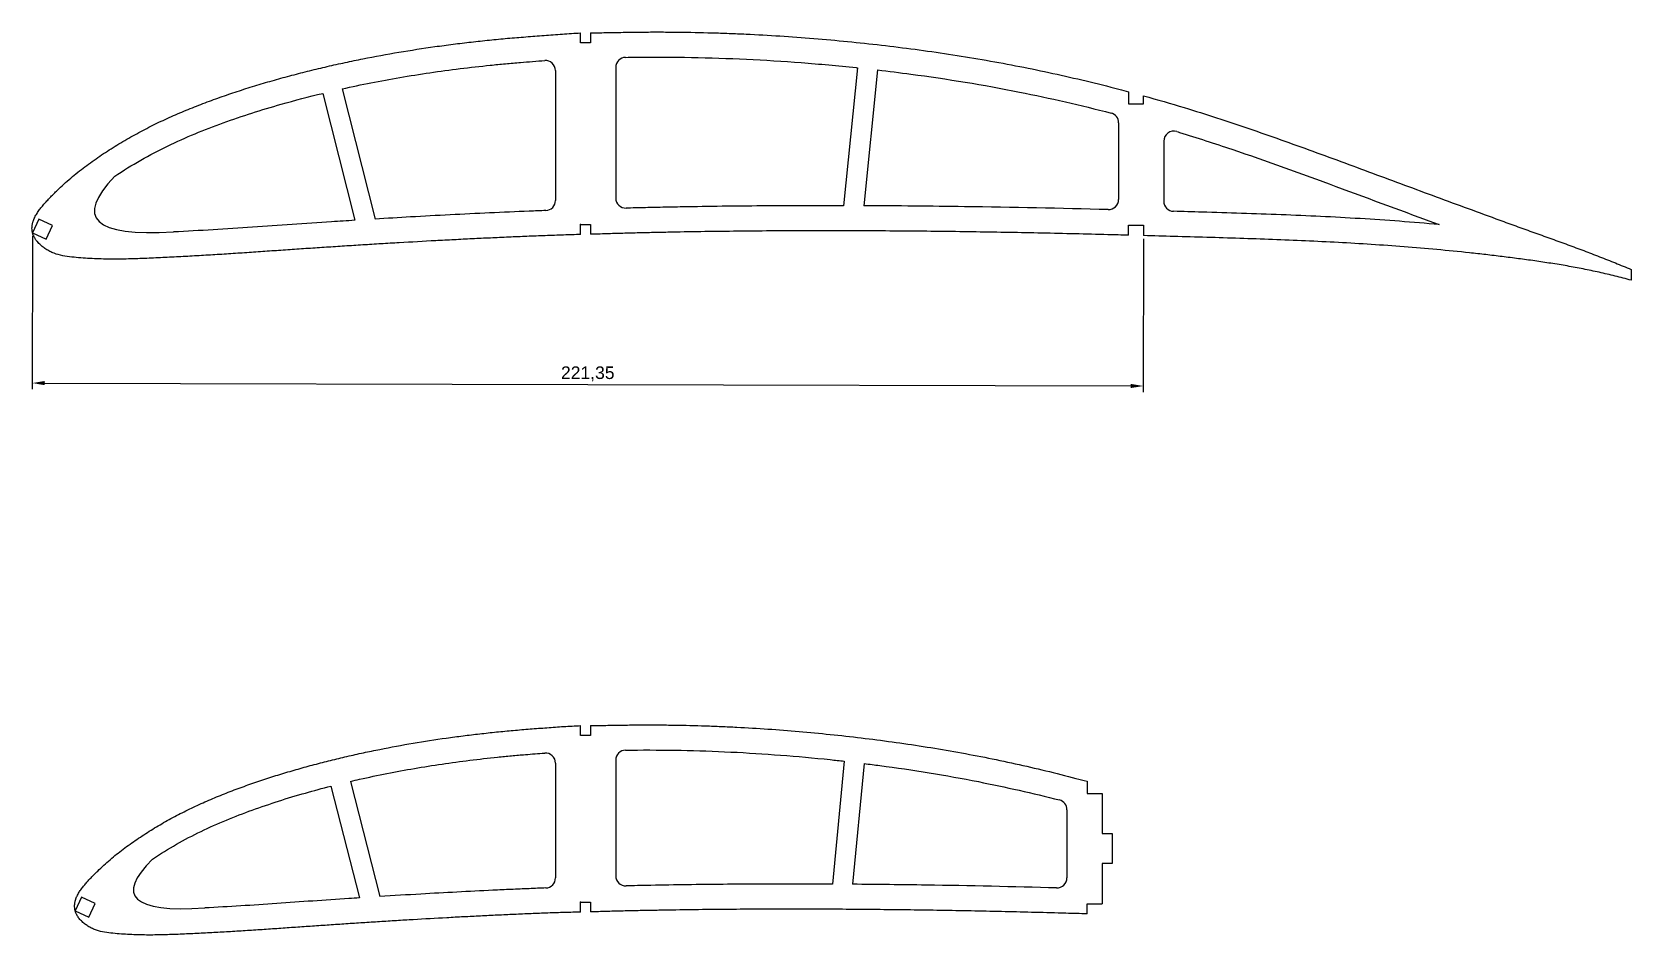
# Model space of a CAD drawing. Header units: millimetres. Extents: x 80 to 1077, y 17 to 739.
# Drawn here: x 88.5 to 407.1, y 434.5 to 614.5 of the extents above; entities that cross this region are included whole.
import ezdxf

# ---------------------------------------------------------------- set-up
doc = ezdxf.new("R2010")
doc.units = ezdxf.units.MM
doc.layers.add('10', color=7, linetype='Continuous')
doc.styles.get("Standard").update_dxf_attribs({"font": 'arial.ttf'})
doc.dimstyles.new('ISO-25', dxfattribs={"dimtxt": 2.5, "dimasz": 2.5, "dimexe": 1.25, "dimexo": 0.625, "dimtad": 1, "dimtxsty": 'Standard', "dimcen": 2.5, "dimadec": 0, "dimazin": 0, "dimtfac": 1, "dimtmove": 0, "dimatfit": 3, "dimfxl": 1, "dimarcsym": 0})

msp = doc.modelspace()

# ---------------------------------------------------------------- blocks, each defined once
blk = doc.blocks.new('*D2')
at = {"color": 0, "lineweight": -2, "transparency": 16777216}
for p, q in [((88.67, 573.85), (88.58, 543.26)), ((310.02, 573.26), (309.94, 542.67)), ((91.09, 544.5), (307.44, 543.93))]:
    blk.add_line(p, q, dxfattribs=at)
at = {"color": 0, "transparency": 16777216}
for points in [[(91.09, 544.92), (91.09, 544.08), (88.59, 544.51)], [(307.44, 544.34), (307.44, 543.51), (309.94, 543.92)]]:
    blk.add_solid(points, dxfattribs=at)
at = {"layer": 'Defpoints', "color": 0, "transparency": 16777216}
for p in [(88.67, 574.47), (310.02, 573.88), (309.94, 543.92)]:
    blk.add_point(p, dxfattribs=at)
at = {"color": 0, "transparency": 16777216, "insert": (199.27, 546.34), "char_height": 2.5, "attachment_point": 5, "rotation": 359.8483}
blk.add_mtext('221,35', dxfattribs=at)

# ---------------------------------------------------------------- dimensions: what is measured, and where the dimension line sits
dim = msp.add_aligned_dim(p1=(88.667, 574.47), p2=(310.02, 573.884), distance=-29.965, dimstyle='ISO-25')
dim.commit()
dim.dimension.update_dxf_attribs({"geometry": '*D2', "text_midpoint": (199.27, 546.339)})

# ---------------------------------------------------------------- linework, layer by layer
for p, q in [((197.841, 612.285), (197.841, 614.273)), ((199.841, 612.285), (197.841, 612.285)), ((199.841, 614.285), (199.841, 612.285)), ((192.841, 606.773), (192.841, 580.88)), ((204.841, 607.401), (204.841, 581.359)), ((253.035, 607.33), (250.22, 579.843)), ((257.011, 606.892), (254.24, 579.832)), ((146.468, 602.228), (152.844, 576.931)), ((150.365, 603.131), (156.905, 577.181)), ((307.02, 602.555), (307.02, 600.155)), ((307.02, 600.155), (310.02, 600.155)), ((310.02, 600.155), (310.02, 601.738)), ((305.02, 596.371), (305.02, 581.073)), ((314.02, 592.704), (314.02, 580.722)), ((197.841, 574.099), (197.841, 576.099)), ((197.841, 576.099), (199.841, 576.099)), ((199.841, 576.099), (199.841, 574.148)), ((307.02, 573.966), (307.02, 575.966)), ((307.02, 575.966), (310.02, 575.966)), ((310.02, 575.966), (310.02, 573.884)), ((197.841, 474.264), (197.841, 476.25)), ((199.841, 476.264), (199.841, 474.264)), ((199.841, 474.264), (197.841, 474.264)), ((192.841, 468.799), (192.841, 445.9)), ((204.841, 469.37), (204.841, 446.324)), ((250.379, 469.171), (248.016, 444.662)), ((254.352, 468.702), (252.032, 444.638)), ((151.982, 465.139), (157.848, 442.191)), ((298.739, 465.153), (298.739, 462.753)), ((148.097, 464.189), (153.786, 441.931)), ((298.739, 462.753), (301.739, 462.753)), ((301.739, 462.753), (301.739, 454.753)), ((294.739, 459.495), (294.739, 445.917)), ((301.739, 454.753), (303.739, 454.753)), ((303.739, 454.753), (303.739, 448.753)), ((303.739, 448.753), (301.739, 448.753)), ((301.739, 448.753), (301.739, 440.746)), ((197.841, 439.099), (197.841, 441.099)), ((197.841, 441.099), (199.841, 441.099)), ((199.841, 441.099), (199.841, 439.145)), ((298.739, 438.746), (298.739, 440.746)), ((298.739, 440.746), (301.739, 440.746))]:
    msp.add_line(p, q)
at = {"color": 7, "linetype": 'Continuous', "lineweight": 25}
for p, q in [((105.04, 585.706), (105.04, 585.706)), ((89.935, 577.189), (88.667, 574.47)), ((92.654, 575.921), (89.935, 577.189)), ((88.667, 574.47), (91.386, 573.203)), ((91.386, 573.203), (92.654, 575.921)), ((116.741, 574.613), (116.739, 574.612)), ((407.115, 567.139), (407.115, 564.977)), ((112.566, 449.665), (112.566, 449.665)), ((98.418, 442.089), (97.15, 439.37)), ((101.137, 440.821), (98.418, 442.089)), ((99.869, 438.102), (101.137, 440.821)), ((122.962, 439.924), (122.959, 439.923)), ((97.15, 439.37), (99.869, 438.102))]:
    msp.add_line(p, q, dxfattribs=at)
for centre, start, end in [((190.841, 606.773), 0, 94.30218), ((206.841, 607.401), 91.00408, 180), ((303.02, 596.371), 0, 75.41711), ((316.02, 592.704), 73.08137, 180), ((190.841, 580.88), 272.10136, 0), ((206.841, 581.359), 180, 271.56895), ((303.02, 581.073), 268.53786, 360), ((316.02, 580.722), 180, 268.37755), ((190.841, 468.799), 0, 94.2857), ((206.841, 469.37), 90.79571, 180), ((292.739, 459.495), 360, 75.64772), ((206.841, 446.324), 180, 271.33539), ((190.841, 445.9), 272.06582, 0), ((292.739, 445.917), 268.46053, 0)]:
    msp.add_arc(centre, 2, start, end)
for points, knots in [([(197.841, 574.099), (196.71, 574.07), (194.972, 574.017), (192.626, 573.939), (190.804, 573.874), (188.983, 573.804), (187.162, 573.728), (185.341, 573.651), (182.914, 573.547), (179.882, 573.409), (176.244, 573.236), (172.608, 573.053), (167.762, 572.799), (162.919, 572.529), (158.078, 572.243), (154.449, 572.021), (150.821, 571.792), (147.195, 571.556), (143.57, 571.315), (139.945, 571.07), (136.322, 570.82), (132.699, 570.57), (129.077, 570.325), (125.454, 570.091), (121.831, 569.873), (118.811, 569.709), (116.395, 569.587), (114.583, 569.5), (112.77, 569.416), (110.958, 569.337), (109.145, 569.27), (107.332, 569.219), (105.518, 569.193), (103.704, 569.196), (101.891, 569.237), (100.078, 569.314), (98.269, 569.438), (96.463, 569.606), (94.663, 569.84), (93.199, 570.234), (92.092, 570.728), (91.438, 571.107), (90.941, 571.451), (90.462, 571.819), (90.014, 572.227), (89.66, 572.62), (89.466, 572.852), (89.329, 573.032), (89.203, 573.22), (89.089, 573.416), (88.987, 573.618), (88.879, 573.817), (88.778, 574.019), (88.704, 574.233), (88.645, 574.451), (88.601, 574.674), (88.569, 574.898), (88.542, 575.199), (88.538, 575.577), (88.584, 575.953), (88.64, 576.25), (88.695, 576.469), (88.76, 576.687), (88.858, 576.972), (89.002, 577.322), (89.202, 577.729), (89.498, 578.256), (89.916, 578.886), (90.466, 579.607), (91.053, 580.299), (91.664, 580.968), (92.294, 581.621), (92.933, 582.264), (93.795, 583.112), (94.896, 584.147), (96.256, 585.347), (97.656, 586.501), (99.089, 587.613), (101.039, 589.043), (103.541, 590.741), (106.627, 592.648), (109.787, 594.431), (113.017, 596.086), (116.306, 597.619), (119.646, 599.039), (123.025, 600.364), (126.436, 601.605), (129.876, 602.767), (133.339, 603.857), (136.824, 604.878), (140.327, 605.839), (143.845, 606.743), (147.379, 607.59), (150.926, 608.382), (155.672, 609.364), (161.633, 610.46), (167.626, 611.383), (172.436, 612.027), (176.051, 612.462), (179.672, 612.851), (183.298, 613.203), (186.93, 613.496), (190.565, 613.772), (194.202, 614.044), (196.628, 614.204), (197.841, 614.273)], [0.47252689, 0.47252689, 0.47252689, 0.47252689, 0.48020319, 0.48432856, 0.48845394, 0.49257931, 0.49670468, 0.50083005, 0.50495542, 0.51320616, 0.52145691, 0.52970765, 0.53795839, 0.55445988, 0.56271062, 0.57096137, 0.57921211, 0.58746285, 0.59571359, 0.60396434, 0.61221508, 0.62046582, 0.62871657, 0.63696731, 0.64521805, 0.6534688, 0.65759417, 0.66171954, 0.66584491, 0.66997028, 0.67409565, 0.67822102, 0.6823464, 0.68647177, 0.69059714, 0.69472251, 0.69884788, 0.70297325, 0.70709862, 0.711224, 0.71328668, 0.71534937, 0.71638071, 0.71741205, 0.71947474, 0.72050608, 0.72102175, 0.72153742, 0.7220531, 0.72256877, 0.72308444, 0.72360011, 0.72411578, 0.72463145, 0.72514712, 0.7256628, 0.72617847, 0.72669414, 0.72772548, 0.72875682, 0.7292725, 0.72978817, 0.73030384, 0.73081951, 0.73185085, 0.7328822, 0.73391354, 0.73597622, 0.73803891, 0.7401016, 0.74216428, 0.74422697, 0.74628965, 0.74835234, 0.75247771, 0.75660308, 0.76072845, 0.76485383, 0.7689792, 0.77722994, 0.78548068, 0.79373143, 0.80198217, 0.81023291, 0.81848365, 0.8267344, 0.83498514, 0.84323588, 0.85148663, 0.85973737, 0.86798811, 0.87623886, 0.8844896, 0.89274034, 0.90099108, 0.91749257, 0.93399406, 0.9422448, 0.95049554, 0.95874629, 0.96699703, 0.97524777, 0.98349851, 0.99174926, 1, 1, 1, 1]), ([(199.841, 614.285), (200.302, 614.289), (201.889, 614.309), (204.604, 614.36), (207.984, 614.427), (211.366, 614.457), (214.747, 614.459), (219.256, 614.418), (223.763, 614.315), (228.269, 614.154), (232.773, 613.953), (238.399, 613.625), (245.143, 613.119), (251.878, 612.494), (258.601, 611.76), (265.31, 610.908), (272.003, 609.937), (280.901, 608.473), (291.965, 606.307), (301.38, 604.048), (306.379, 602.727), (307.02, 602.555)], [0.00924145, 0.00924145, 0.00924145, 0.00924145, 0.015625, 0.03125, 0.046875, 0.0625, 0.078125, 0.09375, 0.125, 0.140625, 0.15625, 0.1875, 0.21875, 0.25, 0.28125, 0.3125, 0.34375, 0.375, 0.4375, 0.5, 0.50918903, 0.50918903, 0.50918903, 0.50918903]), ([(150.365, 603.131), (154.163, 603.977), (157.981, 604.725), (165.803, 606.067), (169.81, 606.655), (175.831, 607.403), (177.84, 607.629), (180.856, 607.941), (181.861, 608.04), (183.874, 608.227), (184.881, 608.313), (187.489, 608.524), (189.09, 608.647), (190.691, 608.767)], [0.50461313, 0.50461313, 0.50461313, 0.50461313, 0.625, 0.625, 0.75, 0.75, 0.8125, 0.8125, 0.84375, 0.84375, 0.875, 0.875, 0.92464054, 0.92464054, 0.92464054, 0.92464054]), ([(206.806, 609.401), (207.524, 609.413), (208.242, 609.425), (212.617, 609.475), (216.271, 609.462), (227.228, 609.257), (234.523, 608.906), (245.452, 608.072), (249.093, 607.742), (252.833, 607.351), (252.934, 607.341), (253.035, 607.33)], [0.05023306, 0.05023306, 0.05023306, 0.05023306, 0.0625, 0.0625, 0.125, 0.125, 0.25, 0.25, 0.3125, 0.3125, 0.3142357, 0.3142357, 0.3142357, 0.3142357]), ([(257.011, 606.892), (259.223, 606.636), (261.433, 606.362), (270.895, 605.1), (278.107, 603.923), (291.39, 601.28), (297.475, 599.88), (303.523, 598.306)], [0.33700162, 0.33700162, 0.33700162, 0.33700162, 0.375, 0.375, 0.5, 0.5, 0.60688729, 0.60688729, 0.60688729, 0.60688729]), ([(105.04, 585.706), (106.73, 586.848), (108.453, 587.914), (111.955, 589.918), (113.736, 590.854), (117.349, 592.604), (119.182, 593.419), (122.889, 594.953), (124.763, 595.674), (130.432, 597.729), (134.277, 598.947), (140.925, 600.834), (143.691, 601.558), (146.468, 602.228)], [0, 0, 0, 0, 0.0625, 0.0625, 0.125, 0.125, 0.1875, 0.1875, 0.25, 0.25, 0.375, 0.375, 0.46335681, 0.46335681, 0.46335681, 0.46335681]), ([(310.02, 601.738), (312.727, 600.987), (317.589, 599.573), (324.569, 597.372), (333.122, 594.516), (341.614, 591.483), (350.078, 588.373), (356.419, 586.023), (362.761, 583.673), (369.102, 581.324), (375.449, 578.988), (380.742, 577.054), (384.981, 575.518), (388.163, 574.375), (391.344, 573.228), (394.522, 572.073), (397.691, 570.893), (400.851, 569.688), (403.992, 568.436), (406.08, 567.587), (407.115, 567.139)], [0.52355679, 0.52355679, 0.52355679, 0.52355679, 0.5625, 0.59375, 0.625, 0.6875, 0.71875, 0.75, 0.78125, 0.8125, 0.84375, 0.875, 0.890625, 0.90625, 0.921875, 0.9375, 0.953125, 0.96875, 0.984375, 1, 1, 1, 1]), ([(316.602, 594.617), (316.783, 594.562), (316.965, 594.506), (320.65, 593.379), (324.133, 592.25), (334.539, 588.741), (341.417, 586.234), (355.154, 581.166), (362.015, 578.61), (368.883, 576.077)], [0.68426264, 0.68426264, 0.68426264, 0.68426264, 0.6875, 0.6875, 0.75, 0.75, 0.875, 0.875, 1, 1, 1, 1]), ([(250.22, 579.843), (247.742, 579.848), (245.265, 579.848), (237.531, 579.831), (232.274, 579.795), (224.389, 579.702), (221.761, 579.664), (217.818, 579.597), (216.504, 579.573), (213.876, 579.52), (212.561, 579.491), (209.933, 579.433), (208.619, 579.406), (207.169, 579.367), (207.032, 579.363), (206.896, 579.36)], [0.47054639, 0.47054639, 0.47054639, 0.47054639, 0.5, 0.5, 0.5625, 0.5625, 0.59375, 0.59375, 0.609375, 0.609375, 0.625, 0.625, 0.640625, 0.640625, 0.64224506, 0.64224506, 0.64224506, 0.64224506]), ([(302.969, 579.074), (293.424, 579.318), (283.877, 579.52), (267.633, 579.744), (260.936, 579.806), (254.24, 579.832)], [0.26149951, 0.26149951, 0.26149951, 0.26149951, 0.375, 0.375, 0.45461613, 0.45461613, 0.45461613, 0.45461613]), ([(152.844, 576.931), (151.303, 576.834), (149.762, 576.735), (145.598, 576.463), (142.975, 576.288), (137.73, 575.931), (135.107, 575.749), (129.861, 575.39), (127.238, 575.214), (121.991, 574.89), (119.366, 574.744), (116.741, 574.613)], [0.85664797, 0.85664797, 0.85664797, 0.85664797, 0.875, 0.875, 0.90625, 0.90625, 0.9375, 0.9375, 0.96875, 0.96875, 1, 1, 1, 1]), ([(190.915, 578.881), (189.808, 578.841), (188.701, 578.798), (184.968, 578.643), (182.342, 578.529), (174.464, 578.162), (169.214, 577.891), (161.611, 577.462), (159.258, 577.324), (156.905, 577.181)], [0.70558498, 0.70558498, 0.70558498, 0.70558498, 0.71875, 0.71875, 0.75, 0.75, 0.8125, 0.8125, 0.84052177, 0.84052177, 0.84052177, 0.84052177]), ([(368.883, 576.077), (363.643, 576.558), (358.398, 576.95), (347.902, 577.587), (342.651, 577.833), (332.145, 578.241), (326.891, 578.405), (319.745, 578.614), (317.854, 578.669), (315.963, 578.723)], [0, 0, 0, 0, 0.0625, 0.0625, 0.125, 0.125, 0.1875, 0.1875, 0.20998854, 0.20998854, 0.20998854, 0.20998854]), ([(307.02, 573.966), (305.648, 574.002), (299.9, 574.153), (289.776, 574.392), (278.836, 574.591), (270.087, 574.708), (263.526, 574.775), (256.967, 574.822), (250.411, 574.845), (243.857, 574.847), (237.306, 574.825), (230.759, 574.776), (224.216, 574.7), (218.768, 574.613), (214.411, 574.53), (211.145, 574.457), (208.424, 574.399), (206.249, 574.339), (204.074, 574.274), (201.938, 574.204), (200.346, 574.161), (199.841, 574.148)], [0.22672947, 0.22672947, 0.22672947, 0.22672947, 0.23597622, 0.26547325, 0.29497028, 0.3097188, 0.32446731, 0.33921582, 0.35396434, 0.36871285, 0.38346137, 0.39820988, 0.41295839, 0.42770691, 0.43508116, 0.44245542, 0.44982968, 0.45351681, 0.45720394, 0.46457819, 0.46800337, 0.46800337, 0.46800337, 0.46800337]), ([(407.115, 564.977), (406.076, 565.295), (403.967, 565.83), (400.794, 566.589), (397.597, 567.252), (394.385, 567.845), (391.161, 568.373), (387.928, 568.852), (384.689, 569.294), (381.445, 569.707), (378.197, 570.093), (373.861, 570.575), (368.431, 571.113), (361.904, 571.664), (355.366, 572.132), (348.821, 572.519), (342.27, 572.838), (335.714, 573.103), (329.155, 573.328), (322.594, 573.53), (316.216, 573.713), (312.024, 573.83), (310.02, 573.884)], [0, 0, 0, 0, 0.00737426, 0.01474851, 0.02212277, 0.02949703, 0.03687129, 0.04424554, 0.0516198, 0.05899406, 0.06636831, 0.07374257, 0.08849108, 0.1032396, 0.11798811, 0.13273663, 0.14748514, 0.16223365, 0.17698217, 0.19173068, 0.2064792, 0.21998855, 0.21998855, 0.21998855, 0.21998855]), ([(197.841, 439.099), (196.79, 439.074), (195.179, 439.031), (193.008, 438.968), (191.328, 438.913), (189.649, 438.85), (187.97, 438.777), (186.291, 438.704), (184.054, 438.607), (181.257, 438.477), (177.902, 438.315), (174.549, 438.144), (170.079, 437.906), (165.61, 437.653), (161.144, 437.385), (157.795, 437.177), (154.448, 436.963), (151.101, 436.743), (147.755, 436.517), (144.409, 436.288), (141.064, 436.055), (137.72, 435.821), (134.375, 435.592), (131.031, 435.372), (127.685, 435.168), (124.897, 435.015), (122.666, 434.9), (120.992, 434.818), (119.318, 434.739), (117.645, 434.665), (115.97, 434.602), (114.296, 434.553), (112.621, 434.529), (110.945, 434.531), (109.27, 434.569), (107.597, 434.639), (105.925, 434.755), (104.257, 434.909), (102.596, 435.131), (101.246, 435.507), (100.229, 435.973), (99.628, 436.329), (99.173, 436.652), (98.734, 436.997), (98.326, 437.379), (98.005, 437.747), (97.83, 437.964), (97.707, 438.133), (97.594, 438.309), (97.493, 438.492), (97.402, 438.68), (97.308, 438.866), (97.222, 439.056), (97.162, 439.255), (97.115, 439.458), (97.079, 439.664), (97.054, 439.871), (97.033, 440.15), (97.028, 440.499), (97.069, 440.846), (97.115, 441.121), (97.161, 441.325), (97.218, 441.526), (97.304, 441.791), (97.432, 442.116), (97.614, 442.493), (97.882, 442.983), (98.264, 443.568), (98.769, 444.236), (99.308, 444.878), (99.871, 445.498), (100.451, 446.102), (101.041, 446.696), (101.835, 447.481), (102.851, 448.438), (104.105, 449.549), (105.397, 450.616), (106.719, 451.645), (108.518, 452.969), (110.828, 454.538), (113.676, 456.304), (116.594, 457.952), (119.575, 459.483), (122.612, 460.901), (125.696, 462.214), (128.815, 463.44), (131.965, 464.587), (135.14, 465.662), (138.337, 466.67), (141.554, 467.614), (144.787, 468.503), (148.035, 469.339), (151.296, 470.122), (154.569, 470.854), (158.949, 471.763), (164.45, 472.776), (169.979, 473.63), (174.416, 474.225), (177.749, 474.628), (181.089, 474.988), (184.432, 475.314), (187.781, 475.586), (191.132, 475.843), (194.485, 476.082), (196.723, 476.204), (197.841, 476.25)], [0.47246148, 0.47246148, 0.47246148, 0.47246148, 0.48020319, 0.48432856, 0.48845394, 0.49257931, 0.49670468, 0.50083005, 0.50495542, 0.51320616, 0.52145691, 0.52970765, 0.53795839, 0.55445988, 0.56271062, 0.57096137, 0.57921211, 0.58746285, 0.59571359, 0.60396434, 0.61221508, 0.62046582, 0.62871657, 0.63696731, 0.64521805, 0.6534688, 0.65759417, 0.66171954, 0.66584491, 0.66997028, 0.67409565, 0.67822102, 0.6823464, 0.68647177, 0.69059714, 0.69472251, 0.69884788, 0.70297325, 0.70709862, 0.711224, 0.71328668, 0.71534937, 0.71638071, 0.71741205, 0.71947474, 0.72050608, 0.72102175, 0.72153742, 0.7220531, 0.72256877, 0.72308444, 0.72360011, 0.72411578, 0.72463145, 0.72514712, 0.7256628, 0.72617847, 0.72669414, 0.72772548, 0.72875682, 0.7292725, 0.72978817, 0.73030384, 0.73081951, 0.73185085, 0.7328822, 0.73391354, 0.73597622, 0.73803891, 0.7401016, 0.74216428, 0.74422697, 0.74628965, 0.74835234, 0.75247771, 0.75660308, 0.76072845, 0.76485383, 0.7689792, 0.77722994, 0.78548068, 0.79373143, 0.80198217, 0.81023291, 0.81848365, 0.8267344, 0.83498514, 0.84323588, 0.85148663, 0.85973737, 0.86798811, 0.87623886, 0.8844896, 0.89274034, 0.90099108, 0.91749257, 0.93399406, 0.9422448, 0.95049554, 0.95874629, 0.96699703, 0.97524777, 0.98349851, 0.99174926, 1, 1, 1, 1]), ([(199.841, 476.264), (200.212, 476.268), (201.62, 476.284), (204.065, 476.324), (207.177, 476.381), (210.289, 476.401), (213.401, 476.398), (217.551, 476.35), (221.699, 476.248), (225.846, 476.09), (229.991, 475.897), (235.169, 475.585), (241.375, 475.106), (247.572, 474.519), (253.758, 473.83), (259.932, 473.034), (266.09, 472.128), (274.277, 470.764), (284.456, 468.751), (293.263, 466.62), (298.006, 465.352), (298.739, 465.153)], [0.01004094, 0.01004094, 0.01004094, 0.01004094, 0.015625, 0.03125, 0.046875, 0.0625, 0.078125, 0.09375, 0.125, 0.140625, 0.15625, 0.1875, 0.21875, 0.25, 0.28125, 0.3125, 0.34375, 0.375, 0.4375, 0.5, 0.51144371, 0.51144371, 0.51144371, 0.51144371]), ([(151.982, 465.139), (152.591, 465.282), (153.2, 465.422), (157.43, 466.372), (161.071, 467.09), (168.39, 468.347), (172.071, 468.888), (177.6, 469.577), (179.445, 469.786), (182.215, 470.073), (183.139, 470.164), (184.988, 470.336), (185.912, 470.416), (188.122, 470.597), (189.407, 470.697), (190.692, 470.793)], [0.47895383, 0.47895383, 0.47895383, 0.47895383, 0.5, 0.5, 0.625, 0.625, 0.75, 0.75, 0.8125, 0.8125, 0.84375, 0.84375, 0.875, 0.875, 0.91838108, 0.91838108, 0.91838108, 0.91838108]), ([(206.814, 471.37), (207.177, 471.375), (207.541, 471.379), (211.22, 471.415), (214.534, 471.399), (224.467, 471.201), (231.079, 470.878), (240.983, 470.118), (244.282, 469.819), (248.512, 469.377), (249.445, 469.276), (250.379, 469.171)], [0.05565072, 0.05565072, 0.05565072, 0.05565072, 0.0625, 0.0625, 0.125, 0.125, 0.25, 0.25, 0.3125, 0.3125, 0.33020059, 0.33020059, 0.33020059, 0.33020059]), ([(254.352, 468.702), (255.389, 468.574), (256.425, 468.441), (260.753, 467.867), (264.041, 467.383), (270.588, 466.313), (273.85, 465.727), (282.513, 464.02), (287.89, 462.8), (293.235, 461.433)], [0.35532789, 0.35532789, 0.35532789, 0.35532789, 0.375, 0.375, 0.4375, 0.4375, 0.5, 0.5, 0.60408119, 0.60408119, 0.60408119, 0.60408119]), ([(112.566, 449.665), (114.12, 450.711), (115.703, 451.688), (118.921, 453.525), (120.557, 454.383), (123.877, 455.987), (125.562, 456.732), (128.969, 458.139), (130.69, 458.802), (135.9, 460.686), (139.434, 461.805), (144.702, 463.3), (146.397, 463.756), (148.097, 464.189)], [0, 0, 0, 0, 0.0625, 0.0625, 0.125, 0.125, 0.1875, 0.1875, 0.25, 0.25, 0.375, 0.375, 0.43405458, 0.43405458, 0.43405458, 0.43405458]), ([(190.913, 443.901), (189.799, 443.861), (188.684, 443.814), (186.373, 443.714), (185.175, 443.663), (182.78, 443.555), (181.583, 443.499), (175.597, 443.212), (170.809, 442.96), (163.298, 442.527), (160.573, 442.362), (157.848, 442.191)], [0.70421087, 0.70421087, 0.70421087, 0.70421087, 0.71875, 0.71875, 0.734375, 0.734375, 0.75, 0.75, 0.8125, 0.8125, 0.84808782, 0.84808782, 0.84808782, 0.84808782]), ([(248.016, 444.662), (244.65, 444.679), (241.284, 444.686), (233.122, 444.679), (228.327, 444.652), (221.133, 444.576), (218.735, 444.544), (213.94, 444.469), (211.542, 444.422), (208.392, 444.358), (207.64, 444.342), (206.888, 444.324)], [0.45613611, 0.45613611, 0.45613611, 0.45613611, 0.5, 0.5, 0.5625, 0.5625, 0.59375, 0.59375, 0.625, 0.625, 0.63480178, 0.63480178, 0.63480178, 0.63480178]), ([(292.685, 443.917), (284.023, 444.15), (275.359, 444.343), (261.807, 444.547), (256.919, 444.602), (252.032, 444.638)], [0.26208381, 0.26208381, 0.26208381, 0.26208381, 0.375, 0.375, 0.43869018, 0.43869018, 0.43869018, 0.43869018]), ([(153.786, 441.931), (153.08, 441.885), (152.374, 441.839), (149.276, 441.634), (146.884, 441.471), (142.101, 441.141), (139.709, 440.973), (134.926, 440.642), (132.534, 440.48), (127.749, 440.18), (125.356, 440.045), (122.962, 439.924)], [0.86577555, 0.86577555, 0.86577555, 0.86577555, 0.875, 0.875, 0.90625, 0.90625, 0.9375, 0.9375, 0.96875, 0.96875, 1, 1, 1, 1]), ([(298.739, 438.746), (297.323, 438.786), (291.884, 438.94), (282.421, 439.183), (272.362, 439.385), (264.316, 439.509), (258.283, 439.583), (252.25, 439.639), (246.219, 439.672), (240.189, 439.686), (234.161, 439.678), (228.135, 439.646), (222.112, 439.588), (217.094, 439.519), (213.082, 439.45), (210.074, 439.39), (207.567, 439.34), (205.563, 439.289), (203.558, 439.239), (201.652, 439.187), (200.246, 439.154), (199.841, 439.145)], [0.22559376, 0.22559376, 0.22559376, 0.22559376, 0.23597622, 0.26547325, 0.29497028, 0.3097188, 0.32446731, 0.33921582, 0.35396434, 0.36871285, 0.38346137, 0.39820988, 0.41295839, 0.42770691, 0.43508116, 0.44245542, 0.44982968, 0.45351681, 0.45720394, 0.46457819, 0.46755356, 0.46755356, 0.46755356, 0.46755356])]:
    msp.add_open_spline(points, degree=3, knots=knots, dxfattribs=at)
for points in [[(105.04, 585.706), (96.984, 577.378), (100.884, 573.68), (116.739, 574.612)], [(112.566, 449.665), (105.1, 442.255), (108.564, 439.007), (122.959, 439.923)]]:
    msp.add_open_spline(points, degree=3, dxfattribs=at)
at = {"layer": '10'}
for p in [(197.841, 576.099), (197.841, 441.099)]:
    msp.add_point(p, dxfattribs=at)

msp.set_redraw_order([(e.dxf.handle, doc.entitydb.next_handle()) for e in msp.query("TEXT MTEXT ATTDEF DIMENSION ARC_DIMENSION")])  # texts and dimensions are drawn at this point

doc.saveas('drawing.dxf')
